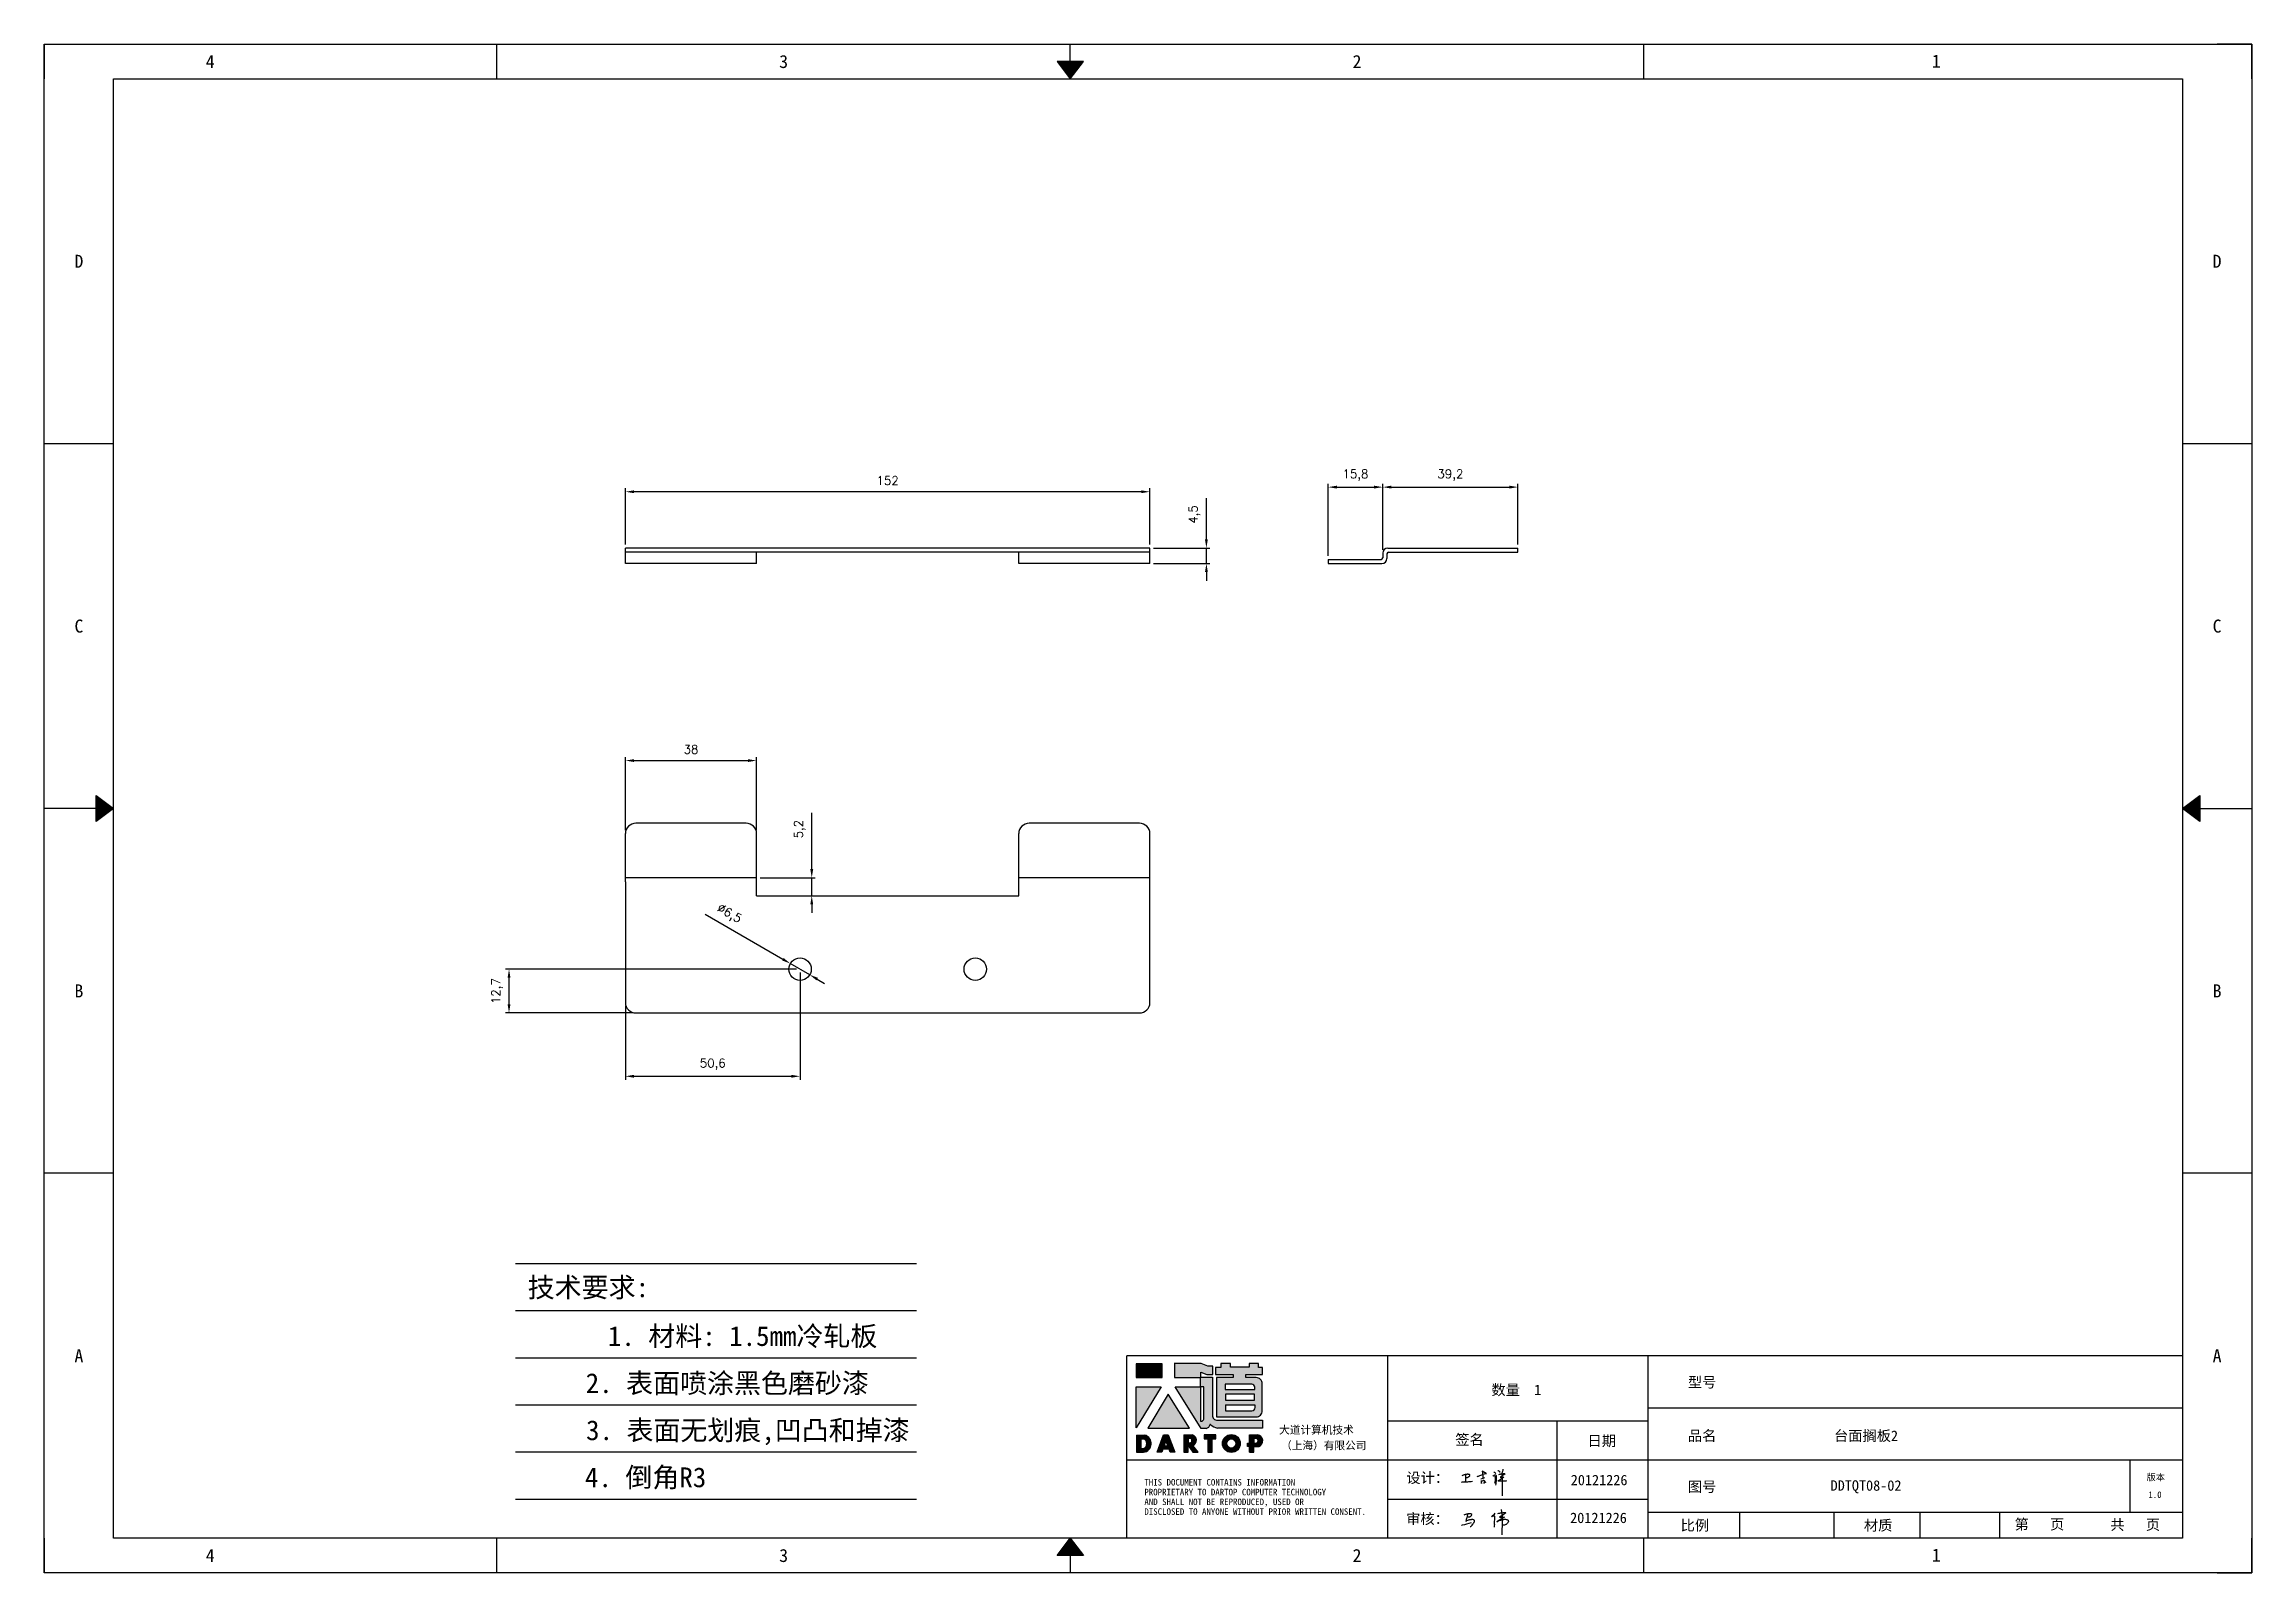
# Model space of a CAD drawing. Header units: millimetres. Extents: x 120943 to 145233, y 4425 to 40233.
# Drawn here: x 124384 to 125023, y 4425 to 4868 of the extents above; entities that cross this region are included whole.
import ezdxf
from ezdxf.enums import TextEntityAlignment as Align

# ---------------------------------------------------------------- set-up
doc = ezdxf.new("R2010")
doc.units = ezdxf.units.MM
doc.linetypes.add('DOT', pattern=[0.25, 0, -0.25])
doc.layers.add('4', color=7, linetype='Continuous')
doc.layers.add('print', color=30, linetype='Continuous')
doc.layers.add('dim', color=2, linetype='Continuous', lineweight=9)
doc.styles.add('Dartop', font='SIMFANG.TTF')
doc.styles.add('HZ', font='SimSun.ttf')
doc.styles.add('hzHT', font='SIMHEI.TTF')
doc.styles.get("Standard").update_dxf_attribs({"font": 'txt', "bigfont": 'gbcbig.shx'})
doc.dimstyles.new('0.5small', dxfattribs={"dimtxt": 2.5, "dimasz": 2.5, "dimexe": 1, "dimexo": 1, "dimgap": 2, "dimtad": 1, "dimtxsty": 'Standard', "dimcen": 2.5, "dimadec": 0, "dimazin": 0, "dimtfac": 1, "dimtmove": 0, "dimatfit": 3, "dimfxl": 1, "dimarcsym": 0})

msp = doc.modelspace()

# ---------------------------------------------------------------- texts
at = {"color": 0}
for s, height, style, p in [('4', 3.777, 'Dartop', (124431.671, 4863.436)), ('3', 3.777, 'Dartop', (124597.859, 4863.436)), ('2', 3.777, 'Dartop', (124764.048, 4863.436)), ('1', 3.777, 'Dartop', (124931.957, 4863.556)), ('D', 3.777, 'Dartop', (124393.609, 4805.522)), ('D', 3.777, 'Dartop', (125013.33, 4805.522)), ('C', 3.777, 'Dartop', (124393.609, 4699.766)), ('C', 3.777, 'Dartop', (125013.33, 4699.766)), ('B', 3.777, 'Dartop', (124393.609, 4594.01)), ('B', 3.777, 'Dartop', (125013.33, 4594.01)), ('A', 3.777, 'Dartop', (124393.609, 4488.253)), ('A', 3.777, 'Dartop', (125013.33, 4488.253)), ('数量  1', 3.0216, 'hzHT', (124810.224, 4478.349)), ('型号', 3.0216, 'hzHT', (124864.077, 4480.568)), ('品名', 3.0216, 'hzHT', (124864.077, 4465.056)), ('台面搁板2', 3.0216, 'hzHT', (124911.585, 4465.056)), ('签名', 3.0216, 'hzHT', (124796.651, 4463.949)), ('日期', 3.0216, 'hzHT', (124834.992, 4463.577)), ('20121226', 3.0216, 'hzHT', (124834.216, 4452.217)), ('版本', 1.8885, 'hzHT', (124995.558, 4453.024)), ('图号', 3.0216, 'hzHT', (124864.077, 4450.287)), ('DDTQT08-02', 3.0216, 'hzHT', (124911.585, 4450.627)), ('1.0', 1.8885, 'Dartop', (124995.331, 4447.977)), ('20121226', 3.0216, 'hzHT', (124834.036, 4441.253)), ('比例', 3.0216, 'hzHT', (124861.971, 4439.074)), ('材质', 3.0216, 'hzHT', (124915.095, 4439.074)), ('第   页', 3.0216, 'hzHT', (124961.837, 4439.387)), ('共   页', 3.0216, 'hzHT', (124989.593, 4439.277)), ('4', 3.777, 'Dartop', (124431.671, 4430.339)), ('3', 3.777, 'Dartop', (124597.859, 4430.339)), ('2', 3.777, 'Dartop', (124764.048, 4430.339)), ('1', 3.777, 'Dartop', (124931.957, 4430.459))]:
    msp.add_text(s, height=height, dxfattribs=dict(at, style=style)).set_placement(p, align=Align.MIDDLE_CENTER)
at = {"style": 'HZ'}
for s, p in [('技术要求:', (124541.267, 4508.073)), ('     1. 材料: 1.5mm冷轧板', (124576.233, 4493.952)), ('    2. 表面喷涂黑色磨砂漆', (124573.734, 4480.302)), ('3. 表面无划痕,凹凸和掉漆', (124587.498, 4466.652)), ('4. 倒角R3           ', (124579.312, 4453.002))]:
    msp.add_text(s, height=5.733, dxfattribs=at).set_placement(p, align=Align.MIDDLE_CENTER)
at = {"color": 0, "style": 'hzHT'}
for s, height, p in [('设计：', 3.0216, (124778.347, 4451.36)), ('THIS DOCUMENT CONTAINS INFORMATION', 1.8885, (124702.419, 4450.616)), ('PROPRIETARY TO DARTOP COMPUTER TECHNOLOGY', 1.8885, (124702.419, 4447.783)), ('AND SHALL NOT BE REPRODUCED, USED OR', 1.8885, (124702.419, 4444.95)), ('DISCLOSED TO ANYONE WITHOUT PRIOR WRITTEN CONSENT.', 1.8885, (124702.419, 4442.118)), ('审核：', 3.0216, (124778.302, 4439.461))]:
    msp.add_text(s, height=height, dxfattribs=at).set_placement(p)
at = {"layer": '4', "color": 0, "style": 'hzHT'}
for s, p in [('大道计算机技术', (124741.478, 4465.616)), ('（上海）有限公司', (124742.049, 4461.099))]:
    msp.add_text(s, height=2.2662, dxfattribs=at).set_placement(p)

# ---------------------------------------------------------------- blocks, each defined once
blk = doc.blocks.new('*U527')
at = {"color": 254, "linetype": 'Continuous', "extrusion": (0, 0, -1)}
for points in [[(-17, 0.333), (-16.812, 0.25), (-17, 0.5)], [(-17, 0.333), (-17.188, 0.25), (-16.812, 0.25)], [(-17, 0.333), (-17, 0.5), (-17.188, 0.25)]]:
    blk.add_solid(points, dxfattribs=at)
blk = doc.blocks.new('*U526')
at = {"color": 254, "linetype": 'Continuous', "extrusion": (0, 0, -1)}
for points in [[(-33.167, 11), (-33, 11), (-33.25, 11.188)], [(-33.167, 11), (-33.25, 11.188), (-33.25, 10.812)], [(-33.167, 11), (-33.25, 10.812), (-33, 11)]]:
    blk.add_solid(points, dxfattribs=at)
blk = doc.blocks.new('*U528')
at = {"color": 254, "linetype": 'Continuous'}
for points in [[(17, 21.667), (17.188, 21.75), (16.812, 21.75)], [(17, 21.667), (16.812, 21.75), (17, 21.5)], [(17, 21.667), (17, 21.5), (17.188, 21.75)]]:
    blk.add_solid(points, dxfattribs=at)
blk = doc.blocks.new('*U525')
at = {"color": 254, "linetype": 'Continuous', "extrusion": (0, 0, -1)}
for points in [[(-0.833, 11), (-0.75, 10.812), (-0.75, 11.188)], [(-0.833, 11), (-0.75, 11.188), (-1, 11)], [(-0.833, 11), (-1, 11), (-0.75, 10.812)]]:
    blk.add_solid(points, dxfattribs=at)
blk = doc.blocks.new('dadao')
for p, q in [((48, 19.2), (44.9, 10.4)), ((44.9, 10.4), (51.2, 10.4)), ((51.2, 10.4), (48, 19.2))]:
    blk.add_line(p, q)
for points in [[(41.8, 121.6), (41.8, 143.7), (-0.4, 143.7), (-0.4, 121.6), (41.8, 121.6)], [(104.8, 122), (104.8, 130.3), (114.1, 126.3), (124.2, 126.3), (124.2, 139.6), (115.9, 139.6), (105.1, 143.9), (61.5, 143.9)], [(61.7, 144), (61.7, 121.3), (103.9, 121.3)], [(113.4, 38.7), (105.1, 38.7), (63, 106.5), (103.9, 106.5), (103.9, 120.9), (103.9, 121.3)], [(109.7, 53.6), (109.7, 106.2), (104.3, 106.2), (104.3, 50.4), (106.6, 50.4)], [(144.6, 94.4), (144.6, 84.8), (192, 84.8), (192, 94.1), (144.9, 94.1)], [(120.2, 45), (119.5, 45), (119.5, 44.6)], [(0, 28), (0, 0), (11.8, 0)], [(0.1, 28), (14, 28)], [(7.1, 21.8), (7.1, 6.1), (12, 6.1)], [(7.1, 21.8), (11.4, 21.8)], [(76.8, 28.2), (76.8, 0), (84.1, 0), (84.1, 11.1), (91.6, -0.1), (100.3, -0.1), (91.7, 11.1)], [(76.8, 28.2), (90.6, 28.2)], [(84, 22.7), (84, 15.3), (87.2, 15.3)], [(84, 22.7), (87.3, 22.7)], [(183.7, 0), (183.7, 9.6), (180.6, 9.6), (180.6, 14.9), (183.8, 14.9), (183.8, 28.1), (196.1, 28.1), (196.5, 28.1)], [(183.7, 0), (190.9, 0), (190.9, 9.6), (198.8, 9.6)], [(194.9, 22.3), (190.8, 22.3), (190.8, 15), (194.4, 15)]]:
    blk.add_lwpolyline(points)
blk.add_lwpolyline([(137.1, 144.2), (137.1, 137.9), (128.3, 137.9), (128.3, 126.5), (157.3, 126.5), (157.3, 121.5), (130.3, 121.5), (130.3, 57.5), (194.4, 57.5, 0.414214), (204.4, 67.5), (204.4, 111.3, 0.414214), (194.4, 121.3), (177.5, 121.3), (177.5, 126.3), (204.7, 126.3), (204.7, 137.7), (198.2, 137.7), (198.2, 143.9), (183.3, 143.9), (183.3, 138), (153, 138), (153, 144.2), (137.1, 144.2)], format="xyb", close=True)
for points in [[(104.8, 122), (123.4, 122), (123.4, 60, 0.414214), (131.4, 52), (204.8, 52), (204.8, 39.1), (131.7, 39.1)], [(144.3, 110.8), (144.3, 101.8), (192.3, 101.8), (192.3, 105.5, 0.414214), (187.3, 110.5), (144.3, 110.5)], [(144.6, 77), (144.6, 67.5), (187.6, 67.5, 0.414214), (192.6, 72.5), (192.6, 76.4), (144.6, 76.4)]]:
    blk.add_lwpolyline(points, format="xyb")
for points in [[(-0.3, 106.2), (40.4, 106.2), (-0.3, 39.7), (-0.3, 106.2)], [(51.7, 94.1), (18.4, 39.3), (86.2, 39.3)], [(43.8, 28.2), (51.8, 28.2), (62.6, -0.1), (55, -0.1), (53.2, 5), (42.9, 5), (41.1, 0), (33.6, 0)], [(110, 28.1), (110, 21.9), (116, 21.9), (116, -0.1), (123.2, -0.1), (123.2, 22), (129.2, 22), (129.2, 28.1), (110, 28.1)]]:
    blk.add_lwpolyline(points, close=True)
for radius in [14.5, 7.44]:
    blk.add_circle((154.2, 14.2), radius)
for centre, radius, start, end in [((99.2, 60.7), 12.6, 305.6399, 325.969), ((111.6, 46.7), 8.19, 282.9811, 347.6627), ((136, 61.7), 22.9, 226.7358, 259.3209), ((8.5, 13.9), 8.49, 294.2143, 69.7177), ((9.6, 14.2), 14.4, 278.6604, 72.3203), ((86.4, 19), 3.8, 282.527, 76.7196), ((88.6, 19.4), 8.95, 290.6073, 77.2124), ((193.7, 18.7), 3.8, 280.9891, 72.5513), ((195.7, 18.6), 9.51, 288.8959, 85.2442)]:
    blk.add_arc(centre, radius, start, end)
blk = doc.blocks.new('h')
for p, q in [((20768.1, -2360.9), (20773, -2359.1)), ((20769.5, -2366.9), (20769.8, -2370.6)), ((20769.8, -2370.6), (20770.9, -2378)), ((20770.9, -2378), (20771.5, -2370.6)), ((20772.4, -2369.3), (20774.9, -2367.8)), ((20773, -2359.1), (20784.1, -2355.2)), ((20773.3, -2331.8), (20775.3, -2338.7)), ((20789.1, -2340.9), (20773.5, -2331.9)), ((20775.3, -2338.7), (20775.6, -2351.2)), ((20775.6, -2351.2), (20775.5, -2357.3)), ((20782.2, -2369.2), (20780, -2377.1)), ((20780, -2377.1), (20788.3, -2371.3)), ((20780.1, -2366.4), (20780.8, -2366.4)), ((20781.9, -2367.4), (20782.2, -2369.2)), ((20845.7, -2343.5), (20848.4, -2353)), ((20848.9, -2370.3), (20847.9, -2424)), ((20848.4, -2353), (20848.9, -2370.3))]:
    blk.add_line(p, q)
for points in [[(20696.6, -2372.4, 0.002073), (20710.6, -2371.9, 0.016137), (20719.6, -2371.3, 0.008314), (20736.9, -2369.3)], [(20699.1, -2348.2, -0.029745), (20704.6, -2345.4, -0.046842), (20708.4, -2344.2, -0.00919), (20714.3, -2343, -0.018517), (20717.2, -2342.5, -0.037841), (20720.3, -2342.4, -0.039541), (20723.2, -2342.8, -0.149785), (20726, -2344.3, -0.204935), (20726.9, -2346.6, -0.074872), (20726.5, -2348.3, -0.061615), (20725.6, -2350.3, -0.034204), (20723.8, -2352.6, -0.045776), (20722.3, -2354.1, -0.054985), (20720.4, -2355.3, -0.036348), (20717.3, -2356.5, -0.067752), (20715.7, -2356.8, -0.043553), (20713.2, -2356.7)], [(20755, -2351.9, -0.024077), (20759.9, -2350.1, -0.013147), (20768.7, -2346.5, -0.00522), (20775.4, -2344.1, -0.018517), (20777.3, -2343.4, -0.008274), (20786.3, -2341, -0.039541), (20788.3, -2340.8, -0.079216), (20789.4, -2341, -0.204935)], [(20813.5, -2350.1, 0.007348), (20815.9, -2348.7, 0.008421), (20818, -2347.3, 0.009459), (20819.7, -2346.2, -0.016325), (20820.7, -2345.5, -0.173771), (20821.8, -2345.3, -0.085159), (20823.9, -2346, -0.125883), (20826, -2347.9, -0.160659), (20826.6, -2350.1, -0.010447), (20826.5, -2352.3, -0.008247), (20826.2, -2355.1, -0.002698), (20825.3, -2374, 0.001562), (20823.9, -2383.7, 0.016137)], [(20816.8, -2335, -0.053561), (20819.6, -2336.1, -0.075272), (20821.3, -2337.3, -0.005295), (20822.5, -2338.5, -0.009337), (20823.1, -2339.1, -0.026146), (20823.7, -2339.8, -0.016644), (20824.5, -2340.9)], [(20832.1, -2329.2, -0.053561), (20834.9, -2330.3, -0.075272), (20836.7, -2331.5, -0.005295), (20837.8, -2332.6, -0.009337), (20838.5, -2333.3, -0.026146), (20839, -2334, -0.016644), (20839.8, -2335.1)], [(20836, -2343.7, -0.02797), (20842.1, -2342.6, -0.048868), (20845.6, -2342.2, -0.00919), (20851.1, -2341.4, -0.018517), (20853.9, -2341.1, -0.037841), (20856.7, -2341.2, -0.039541), (20859.4, -2341.6, -0.018282), (20840.6, -2354.7, -0.000937)], [(20847.6, -2340.2, 0.021784), (20849.6, -2335.9, 0.028296), (20850.8, -2332.4, 0.008136), (20851.9, -2328.2, 0.028913), (20852.2, -2327, 0.08193), (20852.1, -2325.9, 0.075058), (20851.7, -2324.7, 0.275043)]]:
    blk.add_lwpolyline(points, format="xyb")
for points in [[(20711.3, -2343.5), (20711.3, -2343.5), (20711.5, -2355.8), (20710.7, -2368), (20710.6, -2371.9)], [(20821.5, -2350.6), (20822.4, -2359.2), (20822.2, -2364.9), (20821.7, -2369), (20821.3, -2376.3), (20823.6, -2368.5), (20827.2, -2366.3), (20829.5, -2366.3)], [(20840.6, -2354.7), (20850, -2354.7), (20855, -2354.3), (20845.9, -2361.1), (20840.5, -2364), (20833, -2367.5), (20863.2, -2367.4), (20865.9, -2367.3)]]:
    blk.add_lwpolyline(points)
for centre, radius, start, end in [((20773.7, -2371.2), 2.3, 121.9907, 163.60158), ((20787.5, -2406), 40.3, 100.61827, 108.24823), ((20780.8, -2367.6), 1.15, 9.4675, 90)]:
    blk.add_arc(centre, radius, start, end)
blk = doc.blocks.new('*D1607')
at = {"layer": 'Defpoints', "color": 0}
for p in [(124810.7, 4740.05), (124810.7, 4722.4), (124771.5, 4720.9)]:
    blk.add_point(p, dxfattribs=at)
at = {"layer": 'dim', "color": 0, "lineweight": -2}
for p, q in [((124771.5, 4721.9), (124771.5, 4741.05)), ((124774, 4740.05), (124808.2, 4740.05)), ((124810.7, 4723.4), (124810.7, 4741.05))]:
    blk.add_line(p, q, dxfattribs=at)
at = {"layer": 'dim', "color": 0}
for points in [[(124774, 4740.47), (124774, 4739.64), (124771.5, 4740.05)], [(124808.2, 4740.47), (124808.2, 4739.64), (124810.7, 4740.05)]]:
    blk.add_solid(points, dxfattribs=at)
at = {"layer": 'dim', "color": 0, "insert": (124791.1, 4743.51), "char_height": 2.5, "attachment_point": 5}
blk.add_mtext('39,2', dxfattribs=at)
blk = doc.blocks.new('*D1608')
at = {"layer": 'Defpoints', "color": 0}
for p in [(124771.5, 4740.05), (124755.7, 4719.1), (124771.5, 4720.9)]:
    blk.add_point(p, dxfattribs=at)
at = {"layer": 'dim', "color": 0, "lineweight": -2}
for p, q in [((124755.7, 4720.1), (124755.7, 4741.05)), ((124758.2, 4740.05), (124769, 4740.05)), ((124771.5, 4721.9), (124771.5, 4741.05))]:
    blk.add_line(p, q, dxfattribs=at)
at = {"layer": 'dim', "color": 0}
for points in [[(124758.2, 4740.47), (124758.2, 4739.64), (124755.7, 4740.05)], [(124769, 4740.47), (124769, 4739.64), (124771.5, 4740.05)]]:
    blk.add_solid(points, dxfattribs=at)
at = {"layer": 'dim', "color": 0, "insert": (124763.6, 4743.51), "char_height": 2.5, "attachment_point": 5}
blk.add_mtext('15,8', dxfattribs=at)
blk = doc.blocks.new('*D1609')
at = {"layer": 'Defpoints', "color": 0}
for p in [(124590.02, 4660.78), (124552.02, 4639.61), (124590.02, 4639.61)]:
    blk.add_point(p, dxfattribs=at)
at = {"layer": 'dim', "color": 0, "lineweight": -2}
for p, q in [((124552.02, 4640.61), (124552.02, 4661.78)), ((124554.52, 4660.78), (124587.52, 4660.78)), ((124590.02, 4640.61), (124590.02, 4661.78))]:
    blk.add_line(p, q, dxfattribs=at)
at = {"layer": 'dim', "color": 0}
for points in [[(124554.52, 4661.19), (124554.52, 4660.36), (124552.02, 4660.78)], [(124587.52, 4661.19), (124587.52, 4660.36), (124590.02, 4660.78)]]:
    blk.add_solid(points, dxfattribs=at)
at = {"layer": 'dim', "color": 0, "insert": (124571.02, 4664.03), "char_height": 2.5, "attachment_point": 5}
blk.add_mtext('38', dxfattribs=at)
blk = doc.blocks.new('*D1610')
at = {"layer": 'Defpoints', "color": 0}
for p in [(124590.02, 4626.81), (124590.02, 4621.61), (124606.01, 4621.61)]:
    blk.add_point(p, dxfattribs=at)
at = {"layer": 'dim', "color": 0, "lineweight": -2}
for p, q in [((124606.01, 4629.31), (124606.01, 4645.6)), ((124591.02, 4626.81), (124607.01, 4626.81)), ((124606.01, 4621.61), (124606.01, 4626.81)), ((124591.02, 4621.61), (124607.01, 4621.61)), ((124606.01, 4619.11), (124606.01, 4616.61))]:
    blk.add_line(p, q, dxfattribs=at)
at = {"layer": 'dim', "color": 0}
for points in [[(124605.6, 4629.31), (124606.43, 4629.31), (124606.01, 4626.81)], [(124605.6, 4619.11), (124606.43, 4619.11), (124606.01, 4621.61)]]:
    blk.add_solid(points, dxfattribs=at)
at = {"layer": 'dim', "color": 0, "insert": (124602.55, 4640.89), "char_height": 2.5, "attachment_point": 5, "rotation": 90}
blk.add_mtext('5,2', dxfattribs=at)
blk = doc.blocks.new('*D1611')
at = {"layer": 'Defpoints', "color": 0}
for p in [(124704.02, 4722.4), (124720.4, 4722.4), (124704.02, 4717.9)]:
    blk.add_point(p, dxfattribs=at)
at = {"layer": 'dim', "color": 0, "lineweight": -2}
for p, q in [((124720.4, 4724.9), (124720.4, 4736.81)), ((124705.02, 4722.4), (124721.4, 4722.4)), ((124720.4, 4717.9), (124720.4, 4722.4)), ((124705.02, 4717.9), (124721.4, 4717.9)), ((124720.4, 4715.4), (124720.4, 4712.9))]:
    blk.add_line(p, q, dxfattribs=at)
at = {"layer": 'dim', "color": 0}
for points in [[(124719.98, 4724.9), (124720.81, 4724.9), (124720.4, 4722.4)], [(124719.98, 4715.4), (124720.81, 4715.4), (124720.4, 4717.9)]]:
    blk.add_solid(points, dxfattribs=at)
at = {"layer": 'dim', "color": 0, "insert": (124716.94, 4732.11), "char_height": 2.5, "attachment_point": 5, "rotation": 90}
blk.add_mtext('4,5', dxfattribs=at)
blk = doc.blocks.new('*D1612')
at = {"layer": 'Defpoints', "color": 0}
for p in [(124552.02, 4738.71), (124552.02, 4722.4), (124704.02, 4722.4)]:
    blk.add_point(p, dxfattribs=at)
at = {"layer": 'dim', "color": 0, "lineweight": -2}
for p, q in [((124552.02, 4723.4), (124552.02, 4739.71)), ((124701.52, 4738.71), (124554.52, 4738.71)), ((124704.02, 4723.4), (124704.02, 4739.71))]:
    blk.add_line(p, q, dxfattribs=at)
at = {"layer": 'dim', "color": 0}
for points in [[(124554.52, 4739.13), (124554.52, 4738.3), (124552.02, 4738.71)], [(124701.52, 4739.13), (124701.52, 4738.3), (124704.02, 4738.71)]]:
    blk.add_solid(points, dxfattribs=at)
at = {"layer": 'dim', "color": 0, "insert": (124628.02, 4741.96), "char_height": 2.5, "attachment_point": 5}
blk.add_mtext('152', dxfattribs=at)
blk = doc.blocks.new('*D1613')
at = {"layer": 'Defpoints', "color": 0}
for p in [(124599.8, 4601.94), (124605.43, 4598.68)]:
    blk.add_point(p, dxfattribs=at)
at = {"layer": 'dim', "color": 0, "lineweight": -2}
for p, q in [((124575.13, 4616.24), (124597.64, 4603.19)), ((124605.43, 4598.68), (124599.8, 4601.94)), ((124607.59, 4597.43), (124609.75, 4596.17))]:
    blk.add_line(p, q, dxfattribs=at)
at = {"layer": 'dim', "color": 0}
for points in [[(124597.85, 4603.55), (124597.43, 4602.83), (124599.8, 4601.94)], [(124607.8, 4597.79), (124607.38, 4597.07), (124605.43, 4598.68)]]:
    blk.add_solid(points, dxfattribs=at)
at = {"layer": 'dim', "color": 0, "insert": (124582.02, 4616.24), "char_height": 2.5, "attachment_point": 5, "rotation": 329.90799}
blk.add_mtext('∅6,5', dxfattribs=at)
blk = doc.blocks.new('*D1614')
at = {"layer": 'Defpoints', "color": 0}
for p in [(124602.62, 4600.31), (124552.02, 4590.61), (124602.62, 4569.26)]:
    blk.add_point(p, dxfattribs=at)
at = {"layer": 'dim', "color": 0, "lineweight": -2}
for p, q in [((124602.62, 4599.31), (124602.62, 4568.26)), ((124552.02, 4589.61), (124552.02, 4568.26)), ((124554.52, 4569.26), (124600.12, 4569.26))]:
    blk.add_line(p, q, dxfattribs=at)
at = {"layer": 'dim', "color": 0}
for points in [[(124554.52, 4569.68), (124554.52, 4568.84), (124552.02, 4569.26)], [(124600.12, 4569.68), (124600.12, 4568.84), (124602.62, 4569.26)]]:
    blk.add_solid(points, dxfattribs=at)
at = {"layer": 'dim', "color": 0, "insert": (124577.32, 4572.72), "char_height": 2.5, "attachment_point": 5}
blk.add_mtext('50,6', dxfattribs=at)
blk = doc.blocks.new('*D1615')
at = {"layer": 'Defpoints', "color": 0}
for p in [(124518.27, 4600.31), (124602.62, 4600.31), (124555.02, 4587.61)]:
    blk.add_point(p, dxfattribs=at)
at = {"layer": 'dim', "color": 0, "lineweight": -2}
for p, q in [((124601.62, 4600.31), (124517.27, 4600.31)), ((124518.27, 4590.11), (124518.27, 4597.81)), ((124554.02, 4587.61), (124517.27, 4587.61))]:
    blk.add_line(p, q, dxfattribs=at)
at = {"layer": 'dim', "color": 0}
for points in [[(124517.86, 4597.81), (124518.69, 4597.81), (124518.27, 4600.31)], [(124517.86, 4590.11), (124518.69, 4590.11), (124518.27, 4587.61)]]:
    blk.add_solid(points, dxfattribs=at)
at = {"layer": 'dim', "color": 0, "insert": (124514.81, 4593.96), "char_height": 2.5, "attachment_point": 5, "rotation": 90}
blk.add_mtext('12,7', dxfattribs=at)

# ---------------------------------------------------------------- dimensions: what is measured, and where the dimension line sits
at = {"layer": 'dim'}
for base, p1, p2, picture, middle in [((124552.017, 4738.714), (124704.017, 4722.397), (124552.017, 4722.397), '*D1612', (124628.017, 4741.964)), ((124771.505, 4740.052), (124755.705, 4719.097), (124771.505, 4720.897), '*D1608', (124763.605, 4743.51)), ((124810.705, 4740.052), (124771.505, 4720.897), (124810.705, 4722.397), '*D1607', (124791.105, 4743.51)), ((124590.017, 4660.777), (124552.017, 4639.609), (124590.017, 4639.609), '*D1609', (124571.017, 4664.027)), ((124602.617, 4569.259), (124552.017, 4590.609), (124602.617, 4600.309), '*D1614', (124577.317, 4572.717))]:
    dim = msp.add_linear_dim(base=base, p1=p1, p2=p2, dimstyle='0.5small', override={"dimpost": '\\X'}, dxfattribs=at)
    dim.commit()
    dim.dimension.update_dxf_attribs({"geometry": picture, "text_midpoint": middle})
for base, p1, p2, picture, middle in [((124720.395, 4722.397), (124704.017, 4717.897), (124704.017, 4722.397), '*D1611', (124716.937, 4732.105)), ((124518.273, 4600.309), (124555.017, 4587.609), (124602.617, 4600.309), '*D1615', (124514.814, 4593.959))]:
    dim = msp.add_linear_dim(base=base, p1=p1, p2=p2, angle=90, dimstyle='0.5small', override={"dimpost": '\\X'}, dxfattribs=at)
    dim.commit()
    dim.dimension.update_dxf_attribs({"geometry": picture, "text_midpoint": middle})
dim = msp.add_linear_dim(base=(124606.013, 4621.609), p1=(124590.017, 4626.809), p2=(124590.017, 4621.609), angle=90, dimstyle='0.5small', override={"dimpost": '\\X'}, dxfattribs=at)
dim.commit()
dim.dimension.update_dxf_attribs({"geometry": '*D1610', "text_midpoint": (124606.013, 4640.893), "dimtype": 160})
dim = msp.add_diameter_dim_2p(p1=(124605.429, 4598.68), p2=(124599.805, 4601.939), dimstyle='0.5small', override={"dimpost": '\\X'}, dxfattribs=at)
dim.commit()
dim.dimension.update_dxf_attribs({"geometry": '*D1613', "text_midpoint": (124580.288, 4613.249), "dimtype": 163})

# ---------------------------------------------------------------- hatches: boundary and pattern name
for points in [[(124707.561, 4485.914), (124700.027, 4485.914), (124700.027, 4481.978), (124707.561, 4481.978)], [(124707.318, 4479.224), (124700.047, 4479.224), (124700.047, 4467.353)], [(124709.334, 4477.07), (124703.39, 4467.274), (124715.493, 4467.274)], [(124723.178, 4465.269), (124719.738, 4465.269), (124719.738, 4464.178), (124720.812, 4464.178), (124720.812, 4460.246), (124722.097, 4460.246), (124722.097, 4464.181), (124723.178, 4464.181)]]:
    msp.add_hatch(color=0).paths.add_polyline_path(points)
h = msp.add_hatch(color=0)
h.paths.add_polyline_path([(124718.819, 4483.522), (124720.482, 4482.804), (124722.28, 4482.804), (124722.28, 4485.183), (124720.797, 4485.183), (124718.864, 4485.946), (124711.121, 4485.946), (124711.121, 4481.923), (124718.655, 4481.923), (124718.655, 4481.841), (124718.655, 4479.269), (124711.349, 4479.269), (124718.864, 4467.175), (124720.352, 4467.175, 0.2793748), (124721.438, 4468.232), (124721.438, 4468.288), (124721.57, 4468.288, 0.1431454), (124723.618, 4467.245), (124736.677, 4467.245), (124736.677, 4469.539), (124723.563, 4469.539, -0.4142136), (124722.134, 4470.967), (124722.134, 4482.05), (124718.819, 4482.05)])
h.paths.add_polyline_path([(124718.731, 4479.218), (124719.689, 4479.218), (124719.689, 4469.831, -0.0889357), (124719.134, 4469.261), (124718.728, 4469.261)], flags=16)
h = msp.add_hatch(color=0)
h.paths.add_polyline_path([(124736.654, 4484.85), (124735.492, 4484.85), (124735.492, 4485.955), (124732.837, 4485.955), (124732.837, 4484.905), (124727.415, 4484.905), (124727.415, 4486.011), (124724.575, 4486.011), (124724.575, 4484.885), (124723.006, 4484.885), (124723.006, 4482.847), (124728.184, 4482.847), (124728.184, 4481.946), (124723.359, 4481.946), (124723.359, 4470.536), (124734.813, 4470.536, 0.4142136), (124736.599, 4472.322), (124736.599, 4480.135, 0.4142136), (124734.813, 4481.921), (124731.785, 4481.921), (124731.785, 4482.805), (124736.654, 4482.805)])
h.paths.add_polyline_path([(124733.548, 4479.987, -0.4142136), (124734.441, 4479.094), (124734.441, 4478.439), (124725.866, 4478.439), (124725.866, 4479.987)], flags=16)
h.paths.add_polyline_path([(124734.386, 4477.058), (124734.386, 4475.4), (124725.921, 4475.4), (124725.921, 4477.058)], flags=16)
h.paths.add_polyline_path([(124734.496, 4473.907), (124734.496, 4473.197, -0.4142136), (124733.604, 4472.305), (124725.921, 4472.305), (124725.921, 4473.907)], flags=16)
h = msp.add_hatch(color=0)
h.paths.add_polyline_path([(124702.595, 4465.251), (124700.101, 4465.251), (124700.101, 4460.261), (124702.202, 4460.261, 0.7930159)])
h.paths.add_polyline_path([(124702.239, 4461.354), (124701.367, 4461.354), (124701.367, 4464.158), (124702.142, 4464.158, -0.6713609)], flags=16)
h = msp.add_hatch(color=0)
h.paths.add_polyline_path([(124709.353, 4465.292), (124707.929, 4465.292), (124706.098, 4460.255), (124707.447, 4460.255), (124707.764, 4461.148), (124709.591, 4461.148), (124709.915, 4460.245), (124711.274, 4460.245)])
h.paths.add_polyline_path([(124709.242, 4462.11), (124708.11, 4462.11), (124708.666, 4463.693)], flags=16)
h = msp.add_hatch(color=0)
h.paths.add_polyline_path([(124716.272, 4465.289), (124713.819, 4465.289), (124713.819, 4460.253), (124715.115, 4460.253), (124715.115, 4462.249), (124716.448, 4460.235), (124718.014, 4460.235), (124716.481, 4462.237, 0.7440549)])
h.paths.add_polyline_path([(124715.104, 4462.995), (124715.104, 4464.317), (124715.683, 4464.317, -0.796809), (124715.674, 4462.995)], flags=16)
h = msp.add_hatch(color=0)
h.paths.add_polyline_path([(124725.048, 4462.789, 1), (124730.219, 4462.789, 1)])
h.paths.add_polyline_path([(124728.962, 4462.789, -1), (124726.305, 4462.789, -1)], flags=16)
h = msp.add_hatch(color=0)
h.paths.add_polyline_path([(124735.18, 4465.277), (124735.106, 4465.277), (124732.918, 4465.277), (124732.918, 4462.927), (124732.338, 4462.927), (124732.338, 4461.972), (124732.909, 4461.972), (124732.909, 4460.261), (124734.186, 4460.261), (124734.186, 4461.979), (124735.589, 4461.979, 0.8123038)])
h.paths.add_polyline_path([(124734.167, 4462.933), (124734.167, 4464.248), (124734.893, 4464.248, -0.7782134), (124734.819, 4462.933)], flags=16)

# ---------------------------------------------------------------- linework, layer by layer
at = {"color": 0, "linetype": 'DOT'}
for p, q in [((124383.537, 4868.472), (125013.33, 4868.472)), ((124383.537, 4435.375), (124383.537, 4858.4)), ((125023.402, 4858.4), (125023.402, 4435.375)), ((125013.33, 4425.303), (124383.537, 4425.303))]:
    msp.add_line(p, q, dxfattribs=at)
at = {"color": 0}
for p, q in [((124383.537, 4868.472), (124383.537, 4858.4)), ((124383.537, 4868.472), (124383.537, 4868.472)), ((124514.765, 4858.4), (124514.765, 4868.472)), ((124680.953, 4863.436), (124680.953, 4868.472)), ((124847.142, 4858.4), (124847.142, 4868.472)), ((125023.402, 4868.472), (125013.33, 4868.472)), ((125023.402, 4858.4), (125023.402, 4868.472)), ((124403.681, 4435.375), (124403.681, 4858.4)), ((124403.681, 4858.4), (125003.258, 4858.4)), ((125003.258, 4858.4), (125003.258, 4435.375)), ((124403.681, 4752.644), (124383.537, 4752.644)), ((125023.402, 4752.644), (125003.258, 4752.644)), ((124398.645, 4646.888), (124383.537, 4646.888)), ((125008.294, 4646.888), (125023.402, 4646.888)), ((124403.681, 4541.132), (124383.537, 4541.132)), ((125023.402, 4541.132), (125003.258, 4541.132)), ((125003.258, 4488.253), (124697.321, 4488.253)), ((124697.321, 4435.375), (124697.321, 4488.253)), ((124772.861, 4488.253), (124772.861, 4435.375)), ((124848.401, 4435.375), (124848.401, 4488.253)), ((124848.401, 4473.145), (125003.258, 4473.145)), ((124772.861, 4469.368), (124848.401, 4469.368)), ((124821.962, 4469.368), (124821.962, 4435.375)), ((124697.321, 4458.037), (124772.861, 4458.037)), ((124772.861, 4458.037), (125003.258, 4458.037)), ((124988.15, 4442.929), (124988.15, 4458.037)), ((124772.861, 4446.706), (124848.401, 4446.706)), ((124848.401, 4442.929), (125003.258, 4442.929)), ((124874.978, 4435.375), (124874.978, 4442.929)), ((124902.367, 4435.375), (124902.367, 4442.929)), ((124927.266, 4435.375), (124927.266, 4442.929)), ((124950.38, 4435.375), (124950.38, 4442.929)), ((124383.537, 4435.375), (124383.537, 4425.303)), ((125003.258, 4435.375), (124403.681, 4435.375)), ((124514.765, 4425.303), (124514.765, 4435.375)), ((124847.142, 4425.303), (124847.142, 4435.375)), ((125023.402, 4425.303), (125023.402, 4435.375)), ((124680.953, 4430.339), (124680.953, 4425.303)), ((124383.537, 4425.303), (124383.537, 4425.303)), ((125013.33, 4425.303), (125023.402, 4425.303))]:
    msp.add_line(p, q, dxfattribs=at)
for p, q in [((124704.017, 4722.397), (124552.017, 4722.397)), ((124552.017, 4717.897), (124552.017, 4722.397)), ((124704.017, 4717.897), (124704.017, 4722.397)), ((124773.005, 4722.397), (124810.705, 4722.397)), ((124810.705, 4721.197), (124810.705, 4722.397)), ((124704.017, 4721.197), (124552.017, 4721.197)), ((124590.017, 4717.897), (124552.017, 4717.897)), ((124590.017, 4717.897), (124590.017, 4721.197)), ((124666.017, 4717.897), (124666.017, 4721.197)), ((124704.017, 4717.897), (124666.017, 4717.897)), ((124755.705, 4719.097), (124755.705, 4717.897)), ((124755.705, 4719.097), (124771.005, 4719.097)), ((124755.705, 4717.897), (124771.205, 4717.897)), ((124771.505, 4720.897), (124771.505, 4719.597)), ((124772.705, 4720.697), (124772.705, 4719.397)), ((124773.205, 4721.197), (124810.705, 4721.197)), ((124774.205, 4721.197), (124810.705, 4721.197)), ((124552.017, 4625.609), (124552.017, 4639.609)), ((124587.017, 4642.609), (124555.017, 4642.609)), ((124590.017, 4621.609), (124590.017, 4639.609)), ((124666.017, 4621.609), (124666.017, 4639.609)), ((124701.017, 4642.609), (124669.017, 4642.609)), ((124704.017, 4625.609), (124704.017, 4639.609)), ((124590.017, 4626.809), (124552.017, 4626.809)), ((124704.017, 4626.809), (124666.017, 4626.809)), ((124552.017, 4625.609), (124552.017, 4590.609)), ((124590.017, 4621.609), (124666.017, 4621.609)), ((124704.017, 4590.609), (124704.017, 4625.609)), ((124555.017, 4587.609), (124701.017, 4587.609)), ((124805.836, 4440.827), (124805.302, 4440.542)), ((124805.332, 4441.428), (124806.276, 4441.428)), ((124806.78, 4441.474), (124805.836, 4440.827)), ((124805.87, 4443.668), (124806.087, 4441.858)), ((124806.087, 4441.858), (124806.122, 4440.521)), ((124806.276, 4441.428), (124806.78, 4441.474)), ((124805.302, 4440.542), (124804.56, 4440.14)), ((124806.122, 4440.521), (124806.042, 4436.361))]:
    msp.add_line(p, q)
for points in [[(124680.953, 4858.4), (124684.73, 4863.436), (124677.176, 4863.436), (124680.953, 4858.4)], [(124403.681, 4646.888), (124398.645, 4643.111), (124398.645, 4650.665), (124403.681, 4646.888)], [(125003.258, 4646.888), (125008.294, 4650.665), (125008.294, 4643.111), (125003.258, 4646.888)], [(124680.953, 4435.375), (124684.73, 4430.339), (124677.176, 4430.339), (124680.953, 4435.375)]]:
    msp.add_lwpolyline(points, close=True, dxfattribs=at)
for points in [[(124795.126, 4442.081, -0.029745), (124795.558, 4442.297, -0.0468422), (124795.851, 4442.392, -0.0091902), (124796.307, 4442.484, -0.0185172), (124796.535, 4442.517, -0.0378406), (124796.771, 4442.524, -0.0395413), (124796.996, 4442.496, -0.1497852), (124797.215, 4442.377, -0.2049352), (124797.282, 4442.203, -0.0748717), (124797.256, 4442.067, -0.0616146), (124797.182, 4441.915, -0.0342039), (124797.047, 4441.737, -0.0457759), (124796.926, 4441.621, -0.054985), (124796.78, 4441.529, -0.0363479), (124796.537, 4441.433, -0.0677521), (124796.416, 4441.412, -0.0435534), (124796.225, 4441.422)], [(124804.56, 4440.14, -0.029745), (124805.233, 4440.478, -0.0468422), (124805.689, 4440.625, -0.0091902), (124806.401, 4440.768, -0.0185172), (124806.758, 4440.82, -0.0378406), (124807.126, 4440.832, -0.0395413), (124807.476, 4440.788, -0.1497852), (124807.818, 4440.602, -0.2049352), (124807.922, 4440.331, -0.0748717), (124807.883, 4440.118, -0.0616146), (124807.766, 4439.881, -0.0342039), (124807.556, 4439.603, -0.0457759), (124807.367, 4439.423, -0.054985), (124807.139, 4439.279, -0.0363479), (124806.761, 4439.129, -0.0677521), (124806.572, 4439.096, -0.0435534), (124806.274, 4439.112)], [(124804.869, 4442.542, -0.0279703), (124805.479, 4442.654, -0.0488679), (124805.833, 4442.692, -0.0091902), (124806.389, 4442.774, -0.0185172), (124806.667, 4442.8, -0.0378406), (124806.952, 4442.794, -0.0395413), (124807.221, 4442.746, -0.0182819), (124805.332, 4441.428, -0.0009369)]]:
    msp.add_lwpolyline(points, format="xyb")
msp.add_lwpolyline([(124796.078, 4442.44), (124796.078, 4442.44), (124795.934, 4441.555), (124795.696, 4440.723), (124795.541, 4440.212)])
for centre in [(124602.617, 4600.309), (124653.417, 4600.309)]:
    msp.add_circle(centre, 3.25)
for centre, radius, start, end in [((124773.005, 4720.897), 1.5, 90, 180), ((124771.005, 4719.597), 0.5, 270, 0), ((124771.205, 4719.397), 1.5, 270, 0), ((124773.205, 4720.697), 0.5, 90, 180), ((124555.017, 4639.609), 3, 90, 180), ((124587.017, 4639.609), 3, 0, 90), ((124669.017, 4639.609), 3, 90, 180), ((124701.017, 4639.609), 3, 0, 90), ((124555.017, 4590.609), 3, 180, 270), ((124701.017, 4590.609), 3, 270, 0), ((124799.692, 4425.748), 15.195, 100.36867, 102.47486), ((124797.631, 4437.011), 3.745, 96.125337, 100.36867), ((124797.432, 4438.871), 1.875, 87.457037, 96.125337), ((124797.439, 4439.028), 1.717, 78.399567, 87.457037), ((124797.681, 4440.21), 0.511, 44.324655, 78.399567), ((124799.337, 4448.073), 7.458, 299.265464, 300.9495), ((124816.233, 4385.56), 57.583, 102.46592, 103.2053), ((124776.992, 4469.395), 38.128, 313.366132, 315.296084), ((124803.808, 4441.542), 0.244, 52.375745, 91.291159), ((124589.36, 4448.459), 214.732, 357.565664, 358.057278), ((124803.725, 4441.58), 0.279, 357.196828, 33.705179), ((124797.436, 4441.992), 6.583, 352.912546, 354.802684), ((124799.905, 4441.767), 4.103, 354.802684, 357.196828), ((124794.022, 4440.676), 1.596, 281.076982, 291.212632), ((124758.921, 4583.152), 148.319, 283.91895, 284.971512), ((124797.98, 4435.99), 4.876, 113.202449, 120.017497), ((124796.836, 4438.66), 1.971, 102.47486, 113.202449), ((124796.518, 4439.928), 1.257, 283.816254, 294.030509), ((124796.787, 4439.306), 0.58, 294.836428, 309.901134), ((124789.054, 4446.44), 11.096, 316.919563, 320.58866), ((124795.342, 4441.05), 2.821, 324.094808, 331.378357), ((124797.532, 4439.943), 0.377, 319.573073, 337.48549), ((124796.493, 4440.773), 1.694, 324.910666, 333.348429), ((124797.317, 4440.465), 0.825, 326.76781, 340.871018), ((124797.844, 4440.369), 0.284, 357.998393, 44.324655), ((124797.567, 4440.378), 0.561, 340.871018, 357.998393), ((124924.233, 4421.162), 121.7, 171.410173, 171.768083)]:
    msp.add_arc(centre, radius, start, end)
at = {"layer": 'Defpoints'}
for p, q in [((124520.153, 4514.962), (124636.412, 4514.962)), ((124520.153, 4501.312), (124636.412, 4501.312)), ((124520.153, 4501.312), (124636.412, 4501.312)), ((124520.153, 4487.662), (124636.412, 4487.662)), ((124520.153, 4474.012), (124636.412, 4474.012)), ((124520.153, 4460.362), (124636.412, 4460.362)), ((124520.153, 4446.712), (124636.412, 4446.712))]:
    msp.add_line(p, q, dxfattribs=at)
at = {"layer": 'print'}
msp.add_lwpolyline([(124383.537, 4868.472), (125023.402, 4868.472), (125023.402, 4425.303), (124383.537, 4425.303)], close=True, dxfattribs=at)

# ---------------------------------------------------------------- block references
at = {"color": 0, "linetype": 'Continuous', "xscale": 20.14402654906928, "yscale": 20.14402654921842, "zscale": 20.14402654921862}
for name, p in [('*U528', (124338.505, 4425.303)), ('*U525', (124383.537, 4425.303)), ('*U526', (124338.505, 4425.303)), ('*U527', (124338.505, 4425.303))]:
    msp.add_blockref(name, p, dxfattribs=at)
at = {"color": 0}
for name, p, xscale, yscale, zscale in [('dadao', (124700.101, 4460.261), 0.1785493262164481, 0.178549326230053, 0.1785493262317104), ('h', (123190.906, 4635.437), 0.07747410198493163, 0.07747410198530816, 0.07747410198528001)]:
    msp.add_blockref(name, p, dxfattribs=dict(at, xscale=xscale, yscale=yscale, zscale=zscale))

msp.set_redraw_order([(e.dxf.handle, doc.entitydb.next_handle()) for e in msp.query("TEXT MTEXT ATTDEF DIMENSION ARC_DIMENSION")])  # texts and dimensions are drawn at this point

doc.saveas('drawing.dxf')
